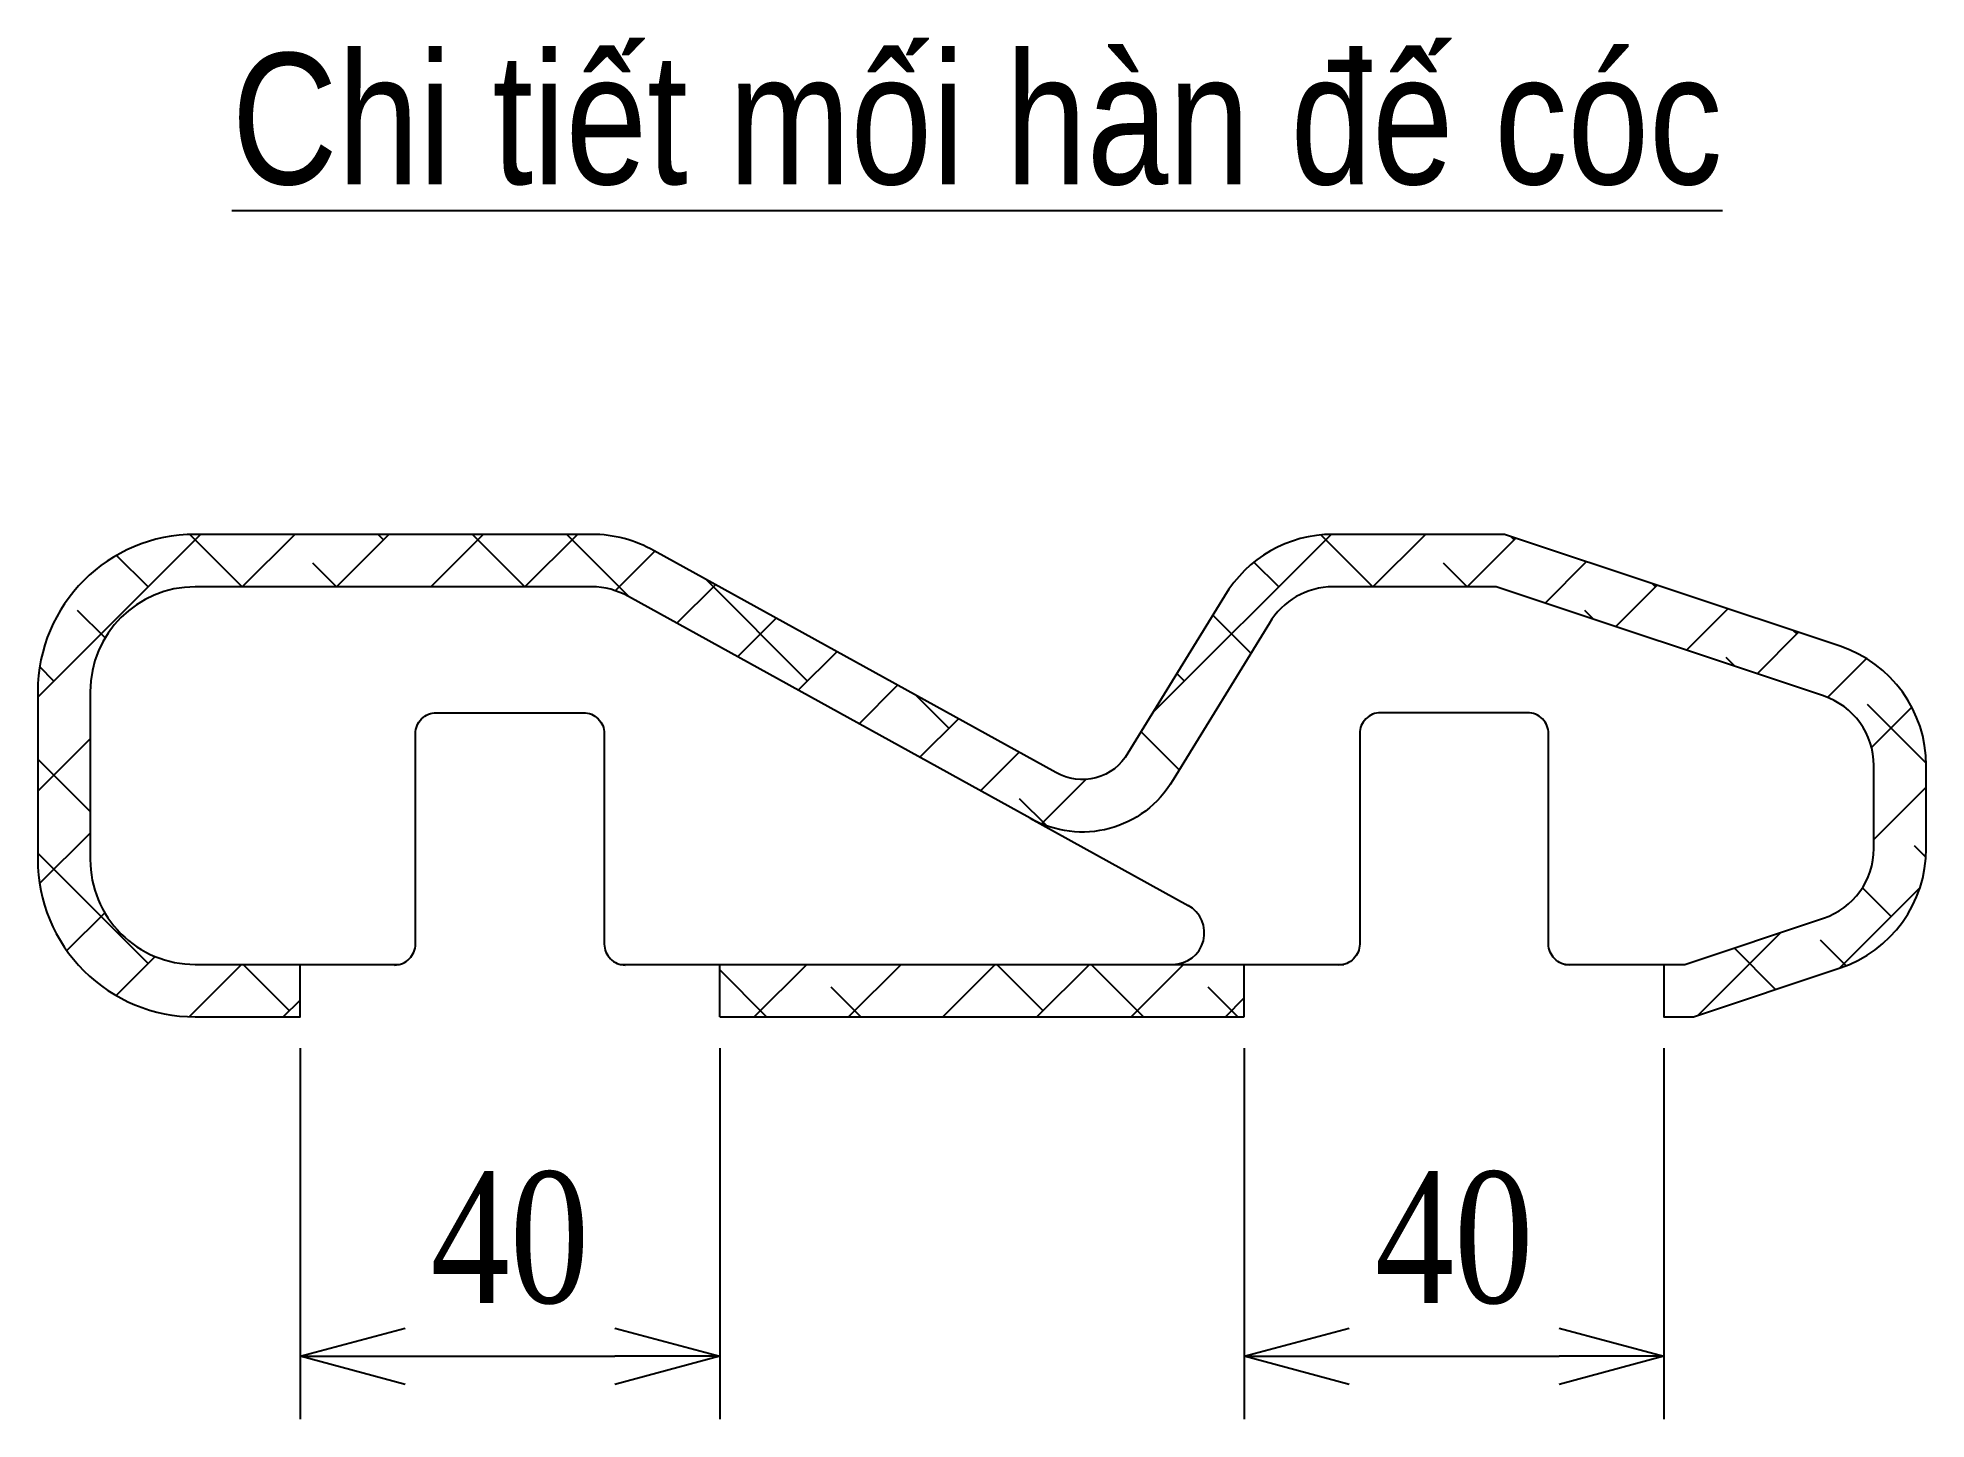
# Model space of a CAD drawing. Header units: millimetres. Extents: x -19541 to 104079, y -3200 to 10399.
# Drawn here: x -5479.5 to -5299.5, y 5443.5 to 5575.2 of the extents above; entities that cross this region are included whole.
import ezdxf

# ---------------------------------------------------------------- set-up
doc = ezdxf.new("R2010")
doc.units = ezdxf.units.MM
doc.layers.add('KTHUOC', color=2, linetype='Continuous')
doc.styles.add('Thuong', font='vntime.shx', dxfattribs={"width": 0.8})
doc.dimstyles.new('LAYOUT', dxfattribs={"dimscale": 0, "dimtxt": 2.5, "dimasz": 2, "dimexe": 1.2, "dimexo": 0.6, "dimgap": 1, "dimtad": 1, "dimtoh": 1, "dimdec": 0, "dimzin": 12, "dimdsep": 46, "dimtxsty": 'Thuong', "dimblk": 'OPEN30', "dimcen": 0, "dimclrd": 256, "dimclre": 256, "dimadec": 1, "dimazin": 3, "dimtfac": 1, "dimtdec": 0, "dimtmove": 0, "dimatfit": 3, "dimldrblk": 'OPEN30', "dimfxl": 1, "dimtzin": 0, "dimarcsym": 2})

msp = doc.modelspace()

# ---------------------------------------------------------------- texts
at = {"insert": (-5461, 5573.75), "char_height": 12.5, "attachment_point": 1, "style": 'Thuong'}
msp.add_mtext('{\\fArial|b0|i0|c0|p34;\\LChi tiết mối hàn đế cóc}', dxfattribs=at)

# ---------------------------------------------------------------- blocks, each defined once
blk = doc.blocks.new('_Open30')
at = {"color": 0, "linetype": 'ByBlock', "lineweight": -2}
for p, q in [((-1, 0.268), (0, 0)), ((0, 0), (-1, -0.268)), ((0, 0), (-1, 0))]:
    blk.add_line(p, q, dxfattribs=at)
blk = doc.blocks.new('*D378')
at = {"lineweight": -2, "transparency": 16777216}
for p, q in [((-5454.48, 5478.87), (-5454.48, 5443.5)), ((-5414.48, 5478.87), (-5414.48, 5443.5)), ((-5444.48, 5449.5), (-5424.48, 5449.5))]:
    blk.add_line(p, q, dxfattribs=at)
at = {"layer": 'Defpoints', "color": 0, "transparency": 16777216}
for p in [(-5454.48, 5481.87), (-5414.48, 5481.87), (-5414.48, 5449.5)]:
    blk.add_point(p, dxfattribs=at)
at = {"lineweight": -2, "transparency": 16777216, "xscale": 10, "yscale": 10, "zscale": 10, "rotation": 180}
blk.add_blockref('_Open30', (-5454.48, 5449.5), dxfattribs=at)
at = {"lineweight": -2, "transparency": 16777216, "xscale": 10, "yscale": 10, "zscale": 10}
blk.add_blockref('_Open30', (-5414.48, 5449.5), dxfattribs=at)
at = {"color": 0, "transparency": 16777216, "insert": (-5434.48, 5460.75), "char_height": 12.5, "attachment_point": 5, "style": 'Thuong'}
blk.add_mtext('40', dxfattribs=at)
blk = doc.blocks.new('*D379')
at = {"lineweight": -2, "transparency": 16777216}
for p, q in [((-5364.48, 5478.87), (-5364.48, 5443.5)), ((-5324.48, 5478.87), (-5324.48, 5443.5)), ((-5354.48, 5449.5), (-5334.48, 5449.5))]:
    blk.add_line(p, q, dxfattribs=at)
at = {"layer": 'Defpoints', "color": 0, "transparency": 16777216}
for p in [(-5364.48, 5481.87), (-5324.48, 5481.87), (-5324.48, 5449.5)]:
    blk.add_point(p, dxfattribs=at)
at = {"lineweight": -2, "transparency": 16777216, "xscale": 10, "yscale": 10, "zscale": 10, "rotation": 180}
blk.add_blockref('_Open30', (-5364.48, 5449.5), dxfattribs=at)
at = {"lineweight": -2, "transparency": 16777216, "xscale": 10, "yscale": 10, "zscale": 10}
blk.add_blockref('_Open30', (-5324.48, 5449.5), dxfattribs=at)
at = {"color": 0, "transparency": 16777216, "insert": (-5344.48, 5460.75), "char_height": 12.5, "attachment_point": 5, "style": 'Thuong'}
blk.add_mtext('40', dxfattribs=at)

# ---------------------------------------------------------------- dimensions: what is measured, and where the dimension line sits
for base, p1, p2, picture, middle in [((-5414.484, 5449.5), (-5454.484, 5481.866), (-5414.484, 5481.866), '*D378', (-5434.484, 5460.75)), ((-5324.484, 5449.5), (-5364.484, 5481.866), (-5324.484, 5481.866), '*D379', (-5344.484, 5460.75))]:
    dim = msp.add_linear_dim(base=base, p1=p1, p2=p2, dimstyle='LAYOUT')
    dim.commit()
    dim.dimension.update_dxf_attribs({"geometry": picture, "text_midpoint": middle})

# ---------------------------------------------------------------- hatches: boundary and pattern name
h = msp.add_hatch()
h.set_pattern_fill('ANSI38', color=256, scale=2)
h.paths.add_polyline_path([(-5464.484, 5527.866, 0.4142135), (-5479.484, 5512.866), (-5479.484, 5496.866, 0.4142136), (-5464.484, 5481.866), (-5454.484, 5481.866), (-5454.484, 5486.866), (-5464.484, 5486.866, -0.4142136), (-5474.484, 5496.866), (-5474.484, 5512.866, -0.4142135), (-5464.484, 5522.866), (-5426.675, 5522.866, -0.1223932), (-5423.398, 5522.052), (-5384.903, 5500.809), (-5384.606, 5500.645, 0.4027508), (-5371.278, 5504.452), (-5362.09, 5519.386, -0.2670904), (-5356.039, 5522.866), (-5340.484, 5522.866), (-5309.27, 5512.462, -0.3228227), (-5304.484, 5505.821), (-5304.484, 5497.912, -0.3228227), (-5309.27, 5491.271), (-5322.484, 5486.866), (-5324.484, 5486.866), (-5324.484, 5481.866), (-5321.673, 5481.866), (-5307.689, 5486.528, 0.3228227), (-5299.484, 5497.912), (-5299.484, 5505.821, 0.3228227), (-5307.689, 5517.205), (-5339.673, 5527.866), (-5356.039, 5527.866, 0.2655255), (-5366.377, 5521.96), (-5375.574, 5507.011, -0.4035651), (-5382.231, 5505.045), (-5421.015, 5526.448, 0.1234189), (-5426.675, 5527.866)])
h = msp.add_hatch()
h.set_pattern_fill('ANSI38', color=256, scale=2)
h.paths.add_polyline_path([(-5364.484, 5481.866), (-5364.484, 5486.866), (-5414.484, 5486.866), (-5414.484, 5481.866)])

# ---------------------------------------------------------------- linework, layer by layer
at = {"layer": 'KTHUOC', "color": 3}
msp.add_line((-5384.903, 5500.809), (-5369.84, 5492.493), dxfattribs=at)
at = {"layer": 'KTHUOC', "color": 0}
for p, q in [((-5414.484, 5481.866), (-5414.484, 5486.866)), ((-5364.484, 5481.866), (-5364.484, 5486.866))]:
    msp.add_line(p, q, dxfattribs=at)
msp.add_lwpolyline([(-5324.484, 5486.866), (-5324.484, 5481.866), (-5321.673, 5481.866), (-5307.689, 5486.528, 0.3228227), (-5299.484, 5497.912), (-5299.484, 5505.821, 0.3228227), (-5307.689, 5517.205), (-5339.673, 5527.866), (-5356.039, 5527.866, 0.2655255), (-5366.377, 5521.96), (-5375.574, 5507.011, -0.4177034), (-5382.443, 5505.162), (-5420.74, 5526.296, 0.1300576), (-5426.675, 5527.866), (-5464.484, 5527.866, 0.4142135), (-5479.484, 5512.866), (-5479.484, 5496.866, 0.4142136), (-5464.484, 5481.866), (-5454.484, 5481.866), (-5454.484, 5486.866)], format="xyb", dxfattribs=at)
at = {"layer": 'KTHUOC', "color": 3}
for points in [[(-5333.966, 5486.866), (-5322.484, 5486.866), (-5309.27, 5491.271, 0.3228227), (-5304.484, 5497.912), (-5304.484, 5505.821, 0.3228227), (-5309.27, 5512.462), (-5340.484, 5522.866), (-5356.039, 5522.866, 0.2670904), (-5362.09, 5519.386), (-5371.278, 5504.452, -0.4126222), (-5384.903, 5500.809), (-5423.188, 5521.936, 0.1310853), (-5426.675, 5522.866), (-5464.484, 5522.866, 0.4142135), (-5474.484, 5512.866), (-5474.484, 5496.866, 0.4142136), (-5464.484, 5486.866), (-5445.003, 5486.866)], [(-5445.484, 5486.808, 0.4142136), (-5443.484, 5488.808), (-5443.484, 5508.866, -0.4142136), (-5441.484, 5510.866), (-5427.484, 5510.866, -0.4142136), (-5425.484, 5508.866), (-5425.484, 5488.808, 0.4142136), (-5423.484, 5486.808)], [(-5333.484, 5486.808, -0.4142136), (-5335.484, 5488.808), (-5335.484, 5508.866, 0.4142136), (-5337.484, 5510.866), (-5351.484, 5510.866, 0.4142136), (-5353.484, 5508.866), (-5353.484, 5488.808, -0.4142136), (-5355.484, 5486.808)]]:
    msp.add_lwpolyline(points, format="xyb", dxfattribs=at)
msp.add_lwpolyline([(-5423.966, 5486.866), (-5355.003, 5486.866)], dxfattribs=at)
at = {"layer": 'KTHUOC', "color": 0}
msp.add_lwpolyline([(-5414.484, 5481.866), (-5364.484, 5481.866)], dxfattribs=at)
at = {"layer": 'KTHUOC', "color": 3}
msp.add_arc((-5371.29, 5489.866), 3, 270, 61.10258, dxfattribs=at)

msp.set_redraw_order([(e.dxf.handle, doc.entitydb.next_handle()) for e in msp.query("TEXT MTEXT ATTDEF DIMENSION ARC_DIMENSION")])  # texts and dimensions are drawn at this point

doc.saveas('drawing.dxf')
